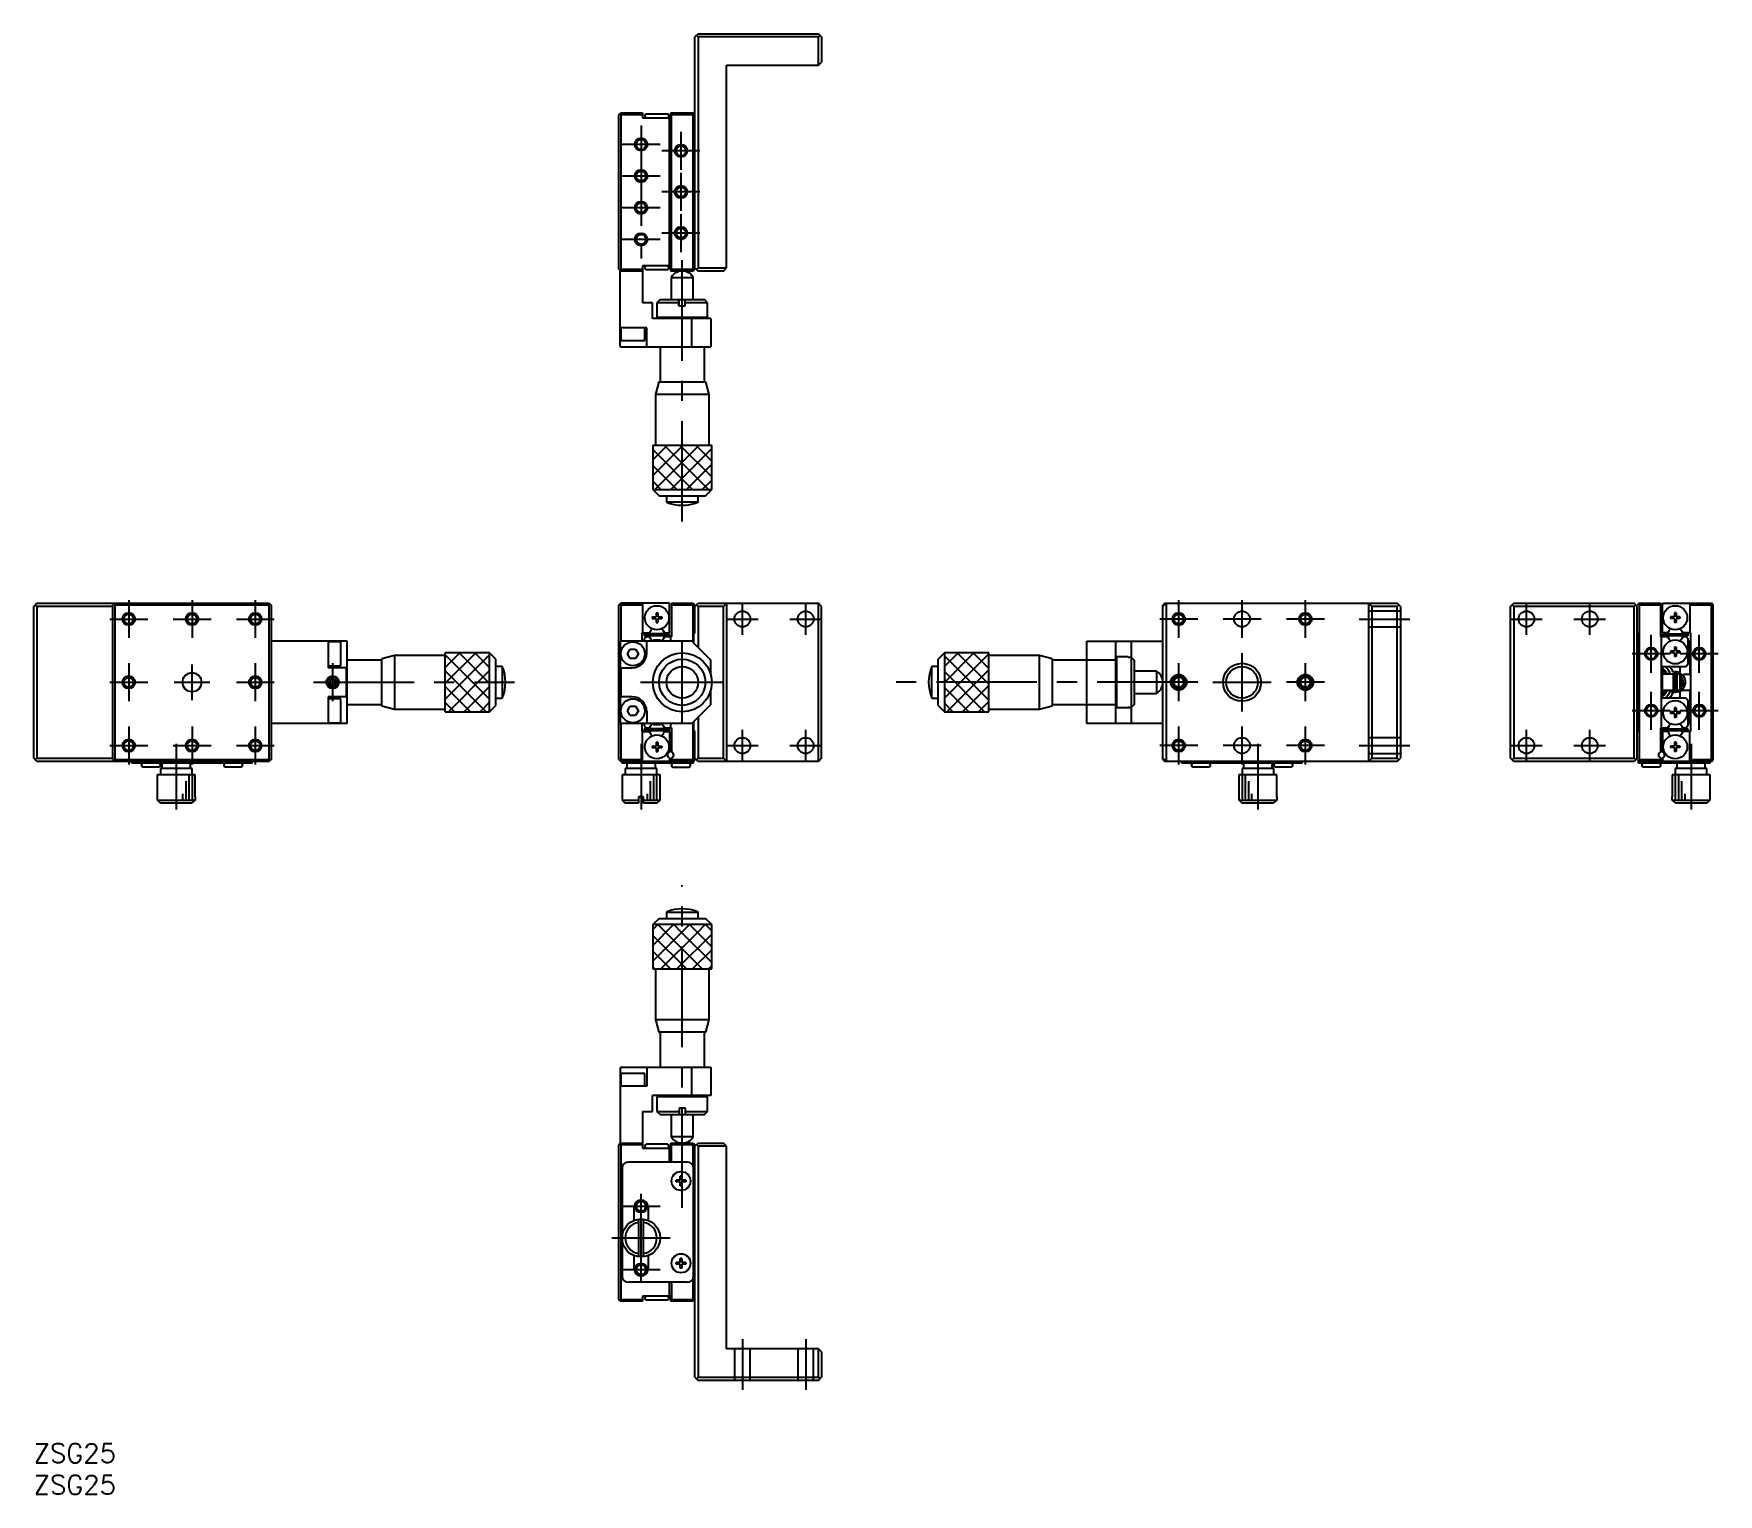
# Model space of a CAD drawing. Extents: x 0 to 266, y -8 to 223.
import ezdxf

# ---------------------------------------------------------------- set-up
doc = ezdxf.new("R2010")
doc.units = 0
doc.header["$LTSCALE"] = 0.5
doc.linetypes.add('CENTER', pattern=[50.8, 31.75, -6.35, 6.35, -6.35])
doc.linetypes.add('DASHED', pattern=[19.05, 12.7, -6.35])
for name, color, linetype in [('MSM_CENTER', 1, 'CENTER'), ('MSM_CONTINUOUS', 7, 'CONTINUOUS'), ('MSM_DASHED', 4, 'DASHED'), ('MSM_NARROW', 5, 'CONTINUOUS'), ('MSM_PART_NUMBER', 7, 'CONTINUOUS')]:
    doc.layers.add(name, color=color, linetype=linetype)
doc.styles.get("Standard").update_dxf_attribs({"font": 'txt.shx', "height": 3, "bigfont": 'bigfont.shx'})

# ---------------------------------------------------------------- blocks, each defined once
blk = doc.blocks.new('*U11')
at = {"layer": 'MSM_PART_NUMBER'}
blk.add_text('ZSG25', height=3, dxfattribs=at).set_placement((0, -3))
blk = doc.blocks.new('*U12')
at = {"layer": 'MSM_PART_NUMBER'}
blk.add_text('ZSG25', height=3, dxfattribs=at).set_placement((0, -8))

msp = doc.modelspace()

# ---------------------------------------------------------------- linework, layer by layer
at = {"layer": 'MSM_CENTER'}
for p, q in [((95.916778, 208.266882), (95.916778, 187.266882)), ((98.916778, 205.266882), (92.916778, 205.266882)), ((102.216778, 207.266882), (102.216778, 201.266882)), ((105.216778, 204.266882), (99.216778, 204.266882)), ((98.916778, 200.266882), (92.916778, 200.266882)), ((102.216778, 200.766882), (102.216778, 194.766882)), ((105.216778, 197.766882), (99.216778, 197.766882)), ((98.916778, 195.266882), (92.916778, 195.266882)), ((102.216778, 194.266882), (102.216778, 188.266882)), ((98.916778, 190.266882), (92.916778, 190.266882)), ((105.216778, 191.266882), (99.216778, 191.266882)), ((102.416778, 145.687381), (102.416778, 190.516882)), ((15, 133.291775), (15, 127.291775)), ((25, 133.291775), (25, 127.291775)), ((35, 133.291775), (35, 127.291775)), ((180.816888, 127.291775), (180.816888, 133.291775)), ((190.816888, 127.291775), (190.816888, 133.291775)), ((200.816888, 127.291775), (200.816888, 133.291775)), ((111.916778, 127.791775), (111.916778, 132.791775)), ((121.916778, 127.791775), (121.916778, 132.791775)), ((235.725331, 127.791775), (235.725331, 132.791775)), ((245.725331, 127.791775), (245.725331, 132.791775)), ((12, 130.291775), (18, 130.291775)), ((22, 130.291775), (28, 130.291775)), ((32, 130.291775), (38, 130.291775)), ((109.416778, 130.291775), (114.416778, 130.291775)), ((119.416778, 130.291775), (124.416778, 130.291775)), ((183.816888, 130.291775), (177.816888, 130.291775)), ((193.816888, 130.291775), (187.816888, 130.291775)), ((203.816888, 130.291775), (197.816888, 130.291775)), ((209.316888, 130.291775), (217.316888, 130.291775)), ((233.225331, 130.291775), (238.225331, 130.291775)), ((243.225331, 130.291775), (248.225331, 130.291775)), ((255.425331, 121.791775), (255.425331, 127.791775)), ((263.025331, 121.791775), (263.025331, 127.791775)), ((102.416778, 113.711775), (102.416778, 126.871775)), ((15, 123.291775), (15, 117.291775)), ((25, 117.491775), (25, 123.091775)), ((35, 123.291775), (35, 117.291775)), ((47.2, 123.291775), (47.2, 117.291775)), ((180.816888, 117.291775), (180.816888, 123.291775)), ((190.816888, 115.691775), (190.816888, 124.891775)), ((200.816888, 117.311775), (200.816888, 123.311775)), ((258.425331, 124.791775), (252.425331, 124.791775)), ((266.025331, 124.791775), (260.025331, 124.791775)), ((12, 120.291775), (18, 120.291775)), ((22.2, 120.291775), (27.8, 120.291775)), ((32, 120.291775), (38, 120.291775)), ((44.2, 120.291775), (75.900542, 120.291775)), ((95.836778, 120.291775), (108.996778, 120.291775)), ((183.816888, 120.291775), (133.416778, 120.291775)), ((186.216888, 120.291775), (195.416888, 120.291775)), ((203.816888, 120.311775), (197.816888, 120.311775)), ((255.425331, 112.791775), (255.425331, 118.791775)), ((263.025331, 112.791775), (263.025331, 118.791775)), ((258.425331, 115.791775), (252.425331, 115.791775)), ((266.025331, 115.791775), (260.025331, 115.791775)), ((15, 113.291775), (15, 107.291775)), ((25, 113.291775), (25, 107.291775)), ((35, 113.291775), (35, 107.291775)), ((111.916778, 107.791775), (111.916778, 112.791775)), ((121.916778, 107.791775), (121.916778, 112.791775)), ((180.816888, 107.291775), (180.816888, 113.291775)), ((190.816888, 107.291775), (190.816888, 113.291775)), ((200.816888, 107.291775), (200.816888, 113.291775)), ((235.725331, 107.791775), (235.725331, 112.791775)), ((245.725331, 107.791775), (245.725331, 112.791775)), ((12, 110.291775), (18, 110.291775)), ((22, 110.291775), (28, 110.291775)), ((22.5, 110.591124), (22.5, 100.191775)), ((32, 110.291775), (38, 110.291775)), ((95.916778, 110.591124), (95.916778, 100.191775)), ((109.416778, 110.291775), (114.416778, 110.291775)), ((119.416778, 110.291775), (124.416778, 110.291775)), ((183.816888, 110.291775), (177.816888, 110.291775)), ((193.816888, 110.291775), (187.816888, 110.291775)), ((193.316888, 110.591124), (193.316888, 100.191775)), ((203.816888, 110.291775), (197.816888, 110.291775)), ((209.316888, 110.291775), (217.316888, 110.291775)), ((233.225331, 110.291775), (238.225331, 110.291775)), ((243.225331, 110.291775), (248.225331, 110.291775)), ((261.725331, 110.591124), (261.725331, 100.191775)), ((102.416778, 37.25), (102.416778, 88.24509)), ((92.916778, 37.5), (98.916778, 37.5)), ((95.916778, 25.697615), (95.916778, 39.474798)), ((91.316778, 32.5), (100.516778, 32.5)), ((92.916778, 27.5), (98.916778, 27.5)), ((111.916778, 16.5), (111.916778, 8.5)), ((121.916778, 16.5), (121.916778, 8.5))]:
    msp.add_line(p, q, dxfattribs=at)
at = {"layer": 'MSM_CONTINUOUS'}
for p, q in [((104.916778, 222.766882), (104.416778, 222.266882)), ((104.416778, 185.566882), (104.416778, 222.266882)), ((104.666778, 222.516882), (104.916778, 222.266882)), ((104.916778, 222.766882), (123.916778, 222.766882)), ((104.916778, 222.266882), (104.916778, 185.766882)), ((123.916778, 222.266882), (104.916778, 222.266882)), ((124.416778, 222.266882), (123.916778, 222.766882)), ((123.916778, 222.266882), (124.166778, 222.516882)), ((123.916778, 217.766882), (123.916778, 222.266882)), ((124.416778, 222.266882), (124.416778, 218.266882)), ((123.916778, 217.766882), (124.416778, 218.266882)), ((109.416778, 217.766882), (123.916778, 217.766882)), ((109.416778, 185.766882), (109.416778, 217.766882)), ((92.416778, 209.966882), (92.716778, 210.266882)), ((92.716778, 210.266882), (96.116778, 210.266882)), ((96.116778, 210.266882), (96.116778, 209.466882)), ((100.616778, 209.466882), (100.616778, 210.266882)), ((100.616778, 210.266882), (104.116778, 210.266882)), ((100.716778, 185.266882), (100.716778, 210.266882)), ((104.116778, 210.266882), (104.416778, 209.966882)), ((92.416778, 185.566882), (92.416778, 209.966882)), ((92.716778, 209.966882), (92.566778, 210.116882)), ((92.716778, 209.966882), (92.716778, 185.566882)), ((96.116778, 209.966882), (92.716778, 209.966882)), ((96.116778, 209.466882), (100.616778, 209.466882)), ((96.516778, 209.816882), (96.516778, 209.716882)), ((100.066778, 210.066882), (96.766778, 210.066882)), ((100.316778, 209.716882), (100.316778, 209.816882)), ((100.416778, 186.066882), (100.416778, 209.466882)), ((104.116778, 209.966882), (100.716778, 209.966882)), ((104.266778, 210.116882), (104.116778, 209.966882)), ((104.116778, 185.566882), (104.116778, 209.966882)), ((92.716778, 185.266882), (92.416778, 185.566882)), ((92.566778, 185.416882), (92.716778, 185.566882)), ((96.116778, 185.266882), (92.616778, 185.266882)), ((92.616778, 173.366882), (92.616778, 185.266882)), ((92.716778, 185.566882), (96.116778, 185.566882)), ((100.616778, 186.066882), (96.116778, 186.066882)), ((96.116778, 186.066882), (96.116778, 180.266882)), ((96.516778, 185.816882), (96.516778, 185.716882)), ((100.066778, 185.466882), (96.766778, 185.466882)), ((100.316778, 185.716882), (100.316778, 185.816882)), ((100.616778, 185.266882), (100.616778, 186.066882)), ((104.116778, 185.266882), (100.616778, 185.266882)), ((100.666778, 184.266882), (104.166778, 184.266882)), ((100.666778, 184.266882), (100.666778, 180.766882)), ((100.716778, 185.566882), (104.116778, 185.566882)), ((104.116778, 185.566882), (104.266778, 185.416882)), ((104.416778, 185.566882), (104.116778, 185.266882)), ((104.166778, 180.766882), (104.166778, 184.266882)), ((104.416778, 185.766882), (104.916778, 185.266882)), ((104.916778, 185.766882), (104.666778, 185.516882)), ((104.916778, 185.766882), (109.416778, 185.766882)), ((108.916778, 185.266882), (104.916778, 185.266882)), ((108.916778, 185.266882), (109.416778, 185.766882)), ((97.716778, 180.266882), (96.116778, 180.266882)), ((97.716778, 177.766882), (97.716778, 180.266882)), ((98.916778, 180.766882), (98.416778, 180.266882)), ((101.880856, 180.266882), (98.416778, 180.266882)), ((98.416778, 180.266882), (98.416778, 177.966882)), ((98.916778, 180.766882), (105.916778, 180.766882)), ((101.885426, 180.766882), (101.880856, 180.266882)), ((101.880856, 180.266882), (101.880856, 179.766882)), ((101.880856, 179.766882), (102.880815, 179.766882)), ((102.880815, 180.266882), (102.885385, 180.766882)), ((106.416778, 180.266882), (102.880815, 180.266882)), ((102.880815, 179.766882), (102.880815, 180.266882)), ((106.416778, 180.266882), (105.916778, 180.766882)), ((106.416778, 177.966882), (106.416778, 180.266882)), ((96.816778, 176.266882), (92.616778, 176.266882)), ((92.716778, 176.266882), (92.716778, 174.266882)), ((96.516778, 174.266882), (96.516778, 176.266882)), ((96.816778, 173.266882), (96.816778, 176.266882)), ((106.916778, 177.766882), (97.716778, 177.766882)), ((98.416778, 177.966882), (98.616778, 177.766882)), ((98.416778, 177.966882), (106.416778, 177.966882)), ((103.916778, 173.266882), (103.916778, 177.766882)), ((106.216778, 177.766882), (106.416778, 177.966882)), ((106.916778, 177.766882), (106.916778, 173.266882)), ((92.616778, 173.366882), (92.716778, 173.266882)), ((92.716778, 174.266882), (96.516778, 174.266882)), ((92.716778, 173.266882), (106.916778, 173.266882)), ((98.916778, 173.266882), (98.916778, 167.766882)), ((105.916778, 167.766882), (105.916778, 173.266882)), ((98.716778, 167.766882), (98.166778, 165.766882)), ((98.716778, 167.766882), (106.116778, 167.766882)), ((106.666778, 165.766882), (106.116778, 167.766882)), ((106.666778, 165.766882), (98.166778, 165.766882)), ((98.166778, 165.766882), (98.166778, 157.766882)), ((106.666778, 157.766882), (106.666778, 165.766882)), ((97.766778, 157.766882), (107.066778, 157.766882)), ((97.766778, 157.766882), (97.766778, 150.766882)), ((107.066778, 150.766882), (107.066778, 157.766882)), ((97.766778, 150.766882), (98.766778, 149.766882)), ((97.766778, 150.766882), (107.066778, 150.766882)), ((98.766778, 149.766882), (106.066778, 149.766882)), ((99.916778, 149.766882), (99.916778, 148.766882)), ((104.916778, 148.766882), (104.916778, 149.766882)), ((106.066778, 149.766882), (107.066778, 150.766882)), ((104.916778, 148.766882), (99.916778, 148.766882)), ((0, 132.291775), (0.5, 132.791775)), ((0, 108.291775), (0, 132.291775)), ((0.25, 132.541775), (0.5, 132.291775)), ((0.5, 132.791775), (37.2, 132.791775)), ((0.5, 132.291775), (0.5, 108.291775)), ((12.5, 132.291775), (0.5, 132.291775)), ((12.8, 132.791775), (12.5, 132.491775)), ((12.5, 108.091775), (12.5, 132.491775)), ((12.65, 132.641775), (12.8, 132.491775)), ((37.2, 132.491775), (12.8, 132.491775)), ((12.8, 132.491775), (12.8, 108.091775)), ((37.2, 132.791775), (37.5, 132.491775)), ((37.2, 132.491775), (37.35, 132.641775)), ((37.2, 108.091775), (37.2, 132.491775)), ((37.5, 132.491775), (37.5, 108.091775)), ((92.416778, 132.491775), (92.716778, 132.791775)), ((92.416778, 108.091775), (92.416778, 132.491775)), ((92.716778, 132.491775), (92.566778, 132.641775)), ((100.416778, 132.791775), (92.716778, 132.791775)), ((92.716778, 132.491775), (92.716778, 126.791775)), ((96.116778, 132.491775), (92.716778, 132.491775)), ((96.116778, 132.791775), (96.116778, 128.091775)), ((97.666778, 130.616775), (98.291778, 130.616775)), ((97.666778, 130.616775), (97.666778, 130.366775)), ((97.666778, 130.366775), (98.291778, 130.366775)), ((98.291778, 131.241775), (98.541778, 131.241775)), ((98.291778, 131.241775), (98.291778, 130.616775)), ((98.291778, 130.366775), (98.291778, 129.741775)), ((98.541778, 131.241775), (98.541778, 130.616775)), ((98.541778, 130.616775), (99.166778, 130.616775)), ((98.541778, 130.366775), (98.541778, 129.741775)), ((98.541778, 130.366775), (99.166778, 130.366775)), ((99.166778, 130.616775), (99.166778, 130.366775)), ((100.416778, 128.091775), (100.416778, 132.791775)), ((100.716778, 132.791775), (104.116778, 132.791775)), ((100.716778, 132.791775), (100.716778, 127.491775)), ((104.116778, 132.491775), (100.716778, 132.491775)), ((104.116778, 132.791775), (104.416778, 132.491775)), ((104.266778, 132.641775), (104.116778, 132.491775)), ((104.116778, 126.591775), (104.116778, 132.491775)), ((104.416778, 132.291775), (104.916778, 132.791775)), ((104.416778, 128.091775), (104.416778, 132.491775)), ((104.666778, 132.541775), (104.916778, 132.291775)), ((104.916778, 132.791775), (123.916778, 132.791775)), ((108.916778, 132.291775), (104.916778, 132.291775)), ((104.916778, 132.291775), (104.916778, 125.791775)), ((108.916778, 132.291775), (109.416778, 132.791775)), ((108.916778, 108.291775), (108.916778, 132.291775)), ((109.416788, 132.791775), (109.416788, 107.791775)), ((123.916778, 107.791775), (123.916778, 132.791775)), ((124.416778, 132.291775), (123.916778, 132.791775)), ((124.416778, 108.291775), (124.416778, 132.291775)), ((178.316888, 132.291775), (178.816888, 132.791775)), ((178.616888, 132.791775), (178.316888, 132.491775)), ((178.316888, 108.091775), (178.316888, 132.491775)), ((178.566888, 132.541775), (178.466888, 132.641775)), ((178.616888, 132.791775), (215.316888, 132.791775)), ((178.816888, 132.791775), (178.816888, 107.791775)), ((210.816888, 132.791775), (211.316888, 132.291775)), ((210.816888, 107.791775), (210.816888, 132.791775)), ((215.316888, 132.291775), (211.316888, 132.291775)), ((211.316888, 132.291775), (211.316888, 108.291775)), ((215.816888, 132.291775), (215.316888, 132.791775)), ((215.316888, 132.291775), (215.566888, 132.541775)), ((215.316888, 108.291775), (215.316888, 132.291775)), ((215.816888, 132.291775), (215.816888, 108.291775)), ((233.225331, 132.291775), (233.725331, 132.791775)), ((233.225331, 108.291775), (233.225331, 132.291775)), ((233.475331, 132.541775), (233.725331, 132.291775)), ((233.725331, 132.791775), (252.725331, 132.791775)), ((252.725331, 132.291775), (233.725331, 132.291775)), ((233.725331, 132.291775), (233.725331, 108.291775)), ((253.225331, 132.291775), (252.725331, 132.791775)), ((252.725331, 132.291775), (252.975331, 132.541775)), ((252.725331, 108.291775), (252.725331, 132.291775)), ((253.525331, 132.791775), (253.225331, 132.491775)), ((253.225336, 108.291775), (253.225336, 132.291775)), ((253.525331, 132.491775), (253.375331, 132.641775)), ((253.525331, 132.791775), (256.925331, 132.791775)), ((256.925331, 132.491775), (253.525331, 132.491775)), ((253.525331, 132.491775), (253.525331, 108.091775)), ((256.925331, 127.491775), (256.925331, 132.791775)), ((257.225331, 128.091775), (257.225331, 132.791775)), ((257.225331, 132.791775), (264.925331, 132.791775)), ((258.475331, 130.616775), (258.475331, 130.366775)), ((259.100331, 130.616775), (258.475331, 130.616775)), ((259.100331, 130.366775), (258.475331, 130.366775)), ((259.350331, 131.241775), (259.100331, 131.241775)), ((259.100331, 131.241775), (259.100331, 130.616775)), ((259.100331, 130.366775), (259.100331, 129.741775)), ((259.350331, 131.241775), (259.350331, 130.616775)), ((259.975331, 130.616775), (259.350331, 130.616775)), ((259.350331, 130.366775), (259.350331, 129.741775)), ((259.975331, 130.366775), (259.350331, 130.366775)), ((259.975331, 130.616775), (259.975331, 130.366775)), ((261.525331, 132.791775), (261.525331, 128.091775)), ((264.925331, 132.491775), (261.525331, 132.491775)), ((265.225331, 132.491775), (264.925331, 132.791775)), ((265.075331, 132.641775), (264.925331, 132.491775)), ((264.925331, 108.091775), (264.925331, 132.491775)), ((265.225331, 108.091775), (265.225331, 132.491775)), ((96.016778, 128.091775), (97.215312, 128.091775)), ((96.016778, 128.091775), (96.016778, 126.791775)), ((96.416778, 127.941775), (96.416778, 127.641775)), ((100.416778, 127.941775), (96.416778, 127.941775)), ((97.215312, 128.091775), (97.385775, 128.387025)), ((98.291778, 129.741775), (98.541778, 129.741775)), ((99.447781, 128.387025), (99.618244, 128.091775)), ((99.618244, 128.091775), (100.416778, 128.091775)), ((100.416778, 127.641775), (100.416778, 127.941775)), ((104.416778, 128.091775), (104.216778, 127.891775)), ((104.216778, 127.891775), (104.216778, 126.491775)), ((253.225331, 128.091775), (253.425331, 127.891775)), ((253.425331, 127.891775), (253.425331, 112.691775)), ((258.023865, 128.091775), (257.225331, 128.091775)), ((257.225331, 127.941775), (257.225331, 127.641775)), ((257.225331, 127.941775), (261.225331, 127.941775)), ((258.194328, 128.387025), (258.023865, 128.091775)), ((259.350331, 129.741775), (259.100331, 129.741775)), ((260.426797, 128.091775), (260.256334, 128.387025)), ((261.625331, 128.091775), (260.426797, 128.091775)), ((261.225331, 127.941775), (261.225331, 127.641775)), ((261.625331, 128.091775), (261.625331, 112.491775)), ((49.5, 126.791775), (37.5, 126.791775)), ((46.5, 126.791775), (46.5, 122.591775)), ((48.5, 126.691775), (46.5, 126.691775)), ((48.5, 122.891853), (48.5, 126.691775)), ((49.5, 113.791775), (49.5, 126.791775)), ((103.916778, 126.791775), (92.616778, 126.791775)), ((92.616778, 126.791775), (92.616778, 113.791775)), ((93.750788, 124.799619), (94.190576, 125.545666)), ((94.190576, 125.545666), (95.056565, 125.537823)), ((95.056565, 125.537823), (95.482768, 124.783932)), ((100.416778, 127.641775), (96.416778, 127.641775)), ((96.716778, 127.491775), (96.416778, 127.191775)), ((96.416778, 127.191775), (96.416778, 126.791775)), ((97.215312, 127.491775), (96.716778, 127.491775)), ((96.816778, 124.891775), (96.816778, 126.791775)), ((97.215312, 127.491775), (97.385775, 127.196525)), ((99.618244, 127.491775), (99.447781, 127.196525)), ((100.716778, 127.491775), (99.618244, 127.491775)), ((100.616778, 126.791775), (100.616778, 127.491775)), ((103.916778, 126.791775), (106.916778, 123.791775)), ((166.316888, 126.791775), (178.316888, 126.791775)), ((166.316888, 113.791775), (166.316888, 126.791775)), ((170.816888, 126.791775), (170.816888, 113.791775)), ((173.316888, 126.791775), (173.316888, 116.327839)), ((253.425331, 126.491775), (253.225331, 126.291775)), ((258.023865, 127.491775), (256.925331, 127.491775)), ((257.025331, 127.491775), (257.025331, 113.091775)), ((261.225331, 127.641773), (257.225331, 127.641773)), ((258.023865, 127.491775), (258.194328, 127.196525)), ((258.475331, 125.216775), (258.475331, 124.966775)), ((259.100331, 125.216775), (258.475331, 125.216775)), ((259.350331, 125.841775), (259.100331, 125.841775)), ((259.100331, 125.841775), (259.100331, 125.216775)), ((259.350331, 125.841775), (259.350331, 125.216775)), ((259.975331, 125.216775), (259.350331, 125.216775)), ((259.975331, 125.216775), (259.975331, 124.966775)), ((260.426797, 127.491775), (260.256334, 127.196525)), ((260.925331, 127.491775), (260.426797, 127.491775)), ((260.925331, 127.491775), (261.225331, 127.191775)), ((261.225331, 127.191775), (261.225331, 123.091775)), ((261.225331, 126.791775), (261.625331, 126.791775)), ((261.525331, 126.791775), (261.525331, 121.541775)), ((46.5, 122.891775), (48.5, 122.891775)), ((49.5, 122.591775), (46.5, 122.591775)), ((49.4, 117.991775), (49.4, 122.591775)), ((55, 123.791775), (49.5, 123.791775)), ((57, 124.541775), (55, 123.991775)), ((55, 116.591775), (55, 123.991775)), ((65, 124.541775), (57, 124.541775)), ((57, 124.541775), (57, 116.041775)), ((65, 115.641775), (65, 124.941775)), ((72, 124.941775), (65, 124.941775)), ((73, 123.941775), (72, 124.941775)), ((72, 115.641775), (72, 124.941775)), ((73, 116.641775), (73, 123.941775)), ((74, 122.791775), (73, 122.791775)), ((74, 122.791775), (74, 117.791775)), ((92.616778, 122.591775), (94.516778, 122.591775)), ((92.716778, 122.591775), (92.716778, 117.991775)), ((94.176991, 124.045728), (93.750788, 124.799619)), ((95.042981, 124.037884), (94.176991, 124.045728)), ((95.482768, 124.783932), (95.042981, 124.037884)), ((106.916778, 121.463313), (106.916778, 123.791775)), ((142.816888, 122.791775), (141.816888, 122.791775)), ((141.816888, 117.791775), (141.816888, 122.791775)), ((143.816888, 124.941775), (142.816888, 123.941775)), ((142.816888, 116.641775), (142.816888, 123.941775)), ((150.816888, 124.941775), (143.816888, 124.941775)), ((143.816888, 124.941775), (143.816888, 115.641775)), ((150.816888, 115.641775), (150.816888, 124.941775)), ((158.816888, 124.541775), (150.816888, 124.541775)), ((160.816888, 123.991775), (158.816888, 124.541775)), ((158.816888, 116.041775), (158.816888, 124.541775)), ((160.816888, 123.991775), (160.816888, 116.591775)), ((170.816888, 123.791775), (160.816888, 123.791775)), ((171.016888, 124.291775), (170.816888, 124.091775)), ((171.016888, 124.291775), (171.016888, 116.291775)), ((172.816888, 124.291775), (171.016888, 124.291775)), ((172.816888, 124.291775), (172.816888, 124.264768)), ((172.816888, 124.264768), (173.316888, 124.264768)), ((173.316888, 124.264768), (173.816888, 123.760263)), ((173.816888, 116.823287), (173.816888, 123.760263)), ((257.225331, 122.791775), (260.925331, 122.791775)), ((257.225331, 117.791775), (257.225331, 122.791775)), ((259.100331, 124.966775), (258.475331, 124.966775)), ((259.100331, 124.966775), (259.100331, 124.341775)), ((259.350331, 124.341775), (259.100331, 124.341775)), ((259.350331, 124.966775), (259.350331, 124.341775)), ((259.975331, 124.966775), (259.350331, 124.966775)), ((259.925331, 122.791775), (259.925331, 121.871509)), ((261.225331, 123.091775), (260.925331, 122.791775)), ((46.940192, 120.741775), (46.680384, 120.291775)), ((46.680384, 120.291775), (46.940192, 119.841775)), ((46.940192, 120.741775), (47.459807, 120.741775)), ((47.459807, 119.841775), (46.940192, 119.841775)), ((47.459806, 120.741775), (47.719614, 120.291775)), ((47.719615, 120.291775), (47.459807, 119.841775)), ((177.316888, 122.041775), (173.816888, 122.041775)), ((177.316888, 122.041775), (177.316888, 118.541775)), ((258.925331, 121.561775), (257.225331, 121.561775)), ((258.925331, 119.061775), (258.925331, 121.561775)), ((259.002488, 121.484618), (258.925331, 121.561775)), ((258.932038, 121.555288), (259.004709, 121.57082)), ((259.002659, 121.491775), (258.995331, 121.491775)), ((259.042635, 121.857249), (259.012861, 121.750145)), ((259.119843, 121.925399), (259.042635, 121.857249)), ((259.222034, 121.938567), (259.119843, 121.925399)), ((259.312852, 121.893211), (259.222034, 121.938567)), ((259.364158, 121.803951), (259.312852, 121.893211)), ((259.525331, 121.561775), (259.350514, 121.386958)), ((259.359217, 121.497834), (259.352682, 121.488167)), ((259.364909, 121.507884), (259.359217, 121.497834)), ((259.362611, 118.951265), (259.362611, 121.73092)), ((259.375073, 121.700682), (259.364158, 121.803951)), ((259.369727, 121.518262), (259.364909, 121.507884)), ((259.373644, 121.528911), (259.369727, 121.518262)), ((259.376638, 121.539774), (259.373644, 121.528911)), ((259.376918, 121.704636), (259.374889, 121.703447)), ((259.37995, 121.573042), (259.375073, 121.700682)), ((259.378694, 121.55079), (259.376638, 121.539774)), ((259.406267, 121.720801), (259.376918, 121.704636)), ((259.3798, 121.5619), (259.378694, 121.55079)), ((259.37995, 121.573042), (259.3798, 121.5619)), ((259.43638, 121.735484), (259.406267, 121.720801)), ((259.467182, 121.748648), (259.43638, 121.735484)), ((259.498597, 121.760262), (259.467182, 121.748648)), ((259.530548, 121.770297), (259.498597, 121.760262)), ((259.525331, 119.061775), (259.525331, 121.561775)), ((259.725331, 121.561775), (259.525331, 121.561775)), ((259.562955, 121.778728), (259.530548, 121.770297)), ((259.59574, 121.785535), (259.562955, 121.778728)), ((259.628821, 121.7907), (259.59574, 121.785535)), ((259.662116, 121.794212), (259.628821, 121.7907)), ((259.695544, 121.796062), (259.662116, 121.794212)), ((259.729021, 121.796245), (259.695544, 121.796062)), ((259.725331, 121.511775), (259.725331, 121.561775)), ((260.025331, 121.511775), (259.725331, 121.511775)), ((259.762467, 121.79476), (259.729021, 121.796245)), ((259.795797, 121.791611), (259.762467, 121.79476)), ((259.82893, 121.786807), (259.795797, 121.791611)), ((259.861785, 121.780358), (259.82893, 121.786807)), ((259.89428, 121.77228), (259.861785, 121.780358)), ((259.926334, 121.762593), (259.89428, 121.77228)), ((259.95787, 121.751322), (259.926334, 121.762593)), ((259.988808, 121.738493), (259.95787, 121.751322)), ((259.975385, 121.511775), (259.990666, 121.535549)), ((259.998101, 121.527939), (259.986661, 121.510086)), ((260.019073, 121.724138), (259.988808, 121.738493)), ((259.990666, 121.535549), (259.997237, 121.545952)), ((259.997237, 121.545952), (260.003735, 121.556346)), ((260.083858, 121.686215), (259.998101, 121.527939)), ((260.003735, 121.556346), (260.010125, 121.56668)), ((260.010125, 121.56668), (260.016377, 121.576902)), ((260.016377, 121.576902), (260.022459, 121.586962)), ((260.048588, 121.708292), (260.019073, 121.724138)), ((260.022459, 121.586962), (260.028342, 121.59681)), ((260.225331, 121.301725), (260.025331, 121.511775)), ((260.025331, 119.111775), (260.025331, 121.511775)), ((260.028342, 121.59681), (260.033997, 121.606398)), ((260.033997, 121.606398), (260.039395, 121.615677)), ((260.039395, 121.615677), (260.044509, 121.624602)), ((260.044509, 121.624602), (260.049316, 121.63313)), ((260.075793, 121.691942), (260.048588, 121.708292)), ((260.049316, 121.63313), (260.053789, 121.641217)), ((260.053789, 121.641217), (260.057909, 121.648823)), ((260.057909, 121.648823), (260.061653, 121.655912)), ((260.061653, 121.655912), (260.065005, 121.662448)), ((260.065005, 121.662448), (260.067946, 121.668398)), ((260.067946, 121.668398), (260.070463, 121.673734)), ((260.070463, 121.673734), (260.071906, 121.676954)), ((260.071906, 121.676954), (260.07315, 121.679878)), ((260.07315, 121.679878), (260.074191, 121.6825)), ((260.074191, 121.6825), (260.075028, 121.684815)), ((260.075028, 121.684815), (260.075658, 121.686817)), ((260.075658, 121.686817), (260.07608, 121.688501)), ((260.076297, 121.690904), (260.075793, 121.691942)), ((260.07608, 121.688501), (260.076294, 121.689865)), ((260.076294, 121.689865), (260.076297, 121.690904)), ((260.225331, 119.321826), (260.225331, 121.301725)), ((260.306971, 119.719803), (260.248852, 119.627456)), ((260.372871, 119.853722), (260.306971, 119.719803)), ((260.421873, 119.992507), (260.372871, 119.853722)), ((261.625331, 121.541775), (260.505541, 121.541775)), ((46.5, 117.991775), (46.5, 113.791775)), ((49.5, 117.991775), (46.5, 117.991775)), ((48.5, 117.691775), (46.5, 117.691775)), ((48.5, 113.891853), (48.5, 117.691775)), ((73, 117.791775), (74, 117.791775)), ((94.516778, 117.991775), (92.616778, 117.991775)), ((106.916778, 116.791775), (106.916778, 119.120238)), ((141.816888, 117.791775), (142.816888, 117.791775)), ((173.816888, 118.541775), (177.316888, 118.541775)), ((257.225331, 119.061775), (258.925331, 119.061775)), ((260.925331, 117.791775), (257.225331, 117.791775)), ((258.925331, 119.061775), (259.00393, 119.140374)), ((259.004734, 119.110117), (258.978826, 119.11507)), ((259.024722, 118.863705), (259.085813, 118.777148)), ((259.085813, 118.777148), (259.183894, 118.741297)), ((259.183894, 118.741297), (259.28255, 118.766037)), ((259.28255, 118.766037), (259.35199, 118.84331)), ((259.351734, 119.235373), (259.525331, 119.061775)), ((259.35199, 118.84331), (259.373034, 118.947238)), ((259.373034, 118.947238), (259.378464, 119.062599)), ((259.378464, 119.062599), (259.381812, 119.178721)), ((259.471383, 119.11557), (259.379752, 119.100503)), ((259.381812, 119.178721), (259.382416, 119.204348)), ((259.422007, 119.16481), (259.462676, 119.113827)), ((259.525331, 119.061775), (259.725331, 119.061775)), ((259.725331, 119.111775), (260.025331, 119.111775)), ((259.725331, 119.061775), (259.725331, 119.111775)), ((259.925331, 118.81316), (259.925331, 117.791775)), ((260.025331, 119.111775), (260.225331, 119.321826)), ((260.209942, 118.931792), (260.325408, 118.990387)), ((260.248852, 119.627456), (260.225502, 119.59493)), ((260.325415, 118.999715), (260.331383, 118.99573)), ((260.386577, 119.041775), (261.625331, 119.041775)), ((260.925331, 117.791775), (261.225331, 117.491775)), ((261.225331, 117.491775), (261.225331, 113.391775)), ((261.525331, 119.041775), (261.525331, 113.791775)), ((49.5, 116.791775), (55, 116.791775)), ((55, 116.591775), (57, 116.041775)), ((57, 116.041775), (65, 116.041775)), ((65, 115.641775), (72, 115.641775)), ((72, 115.641775), (73, 116.641775)), ((93.750788, 115.799619), (94.190576, 116.545666)), ((94.176991, 115.045728), (93.750788, 115.799619)), ((95.042981, 115.037884), (94.176991, 115.045728)), ((94.190576, 116.545666), (95.056565, 116.537823)), ((95.482768, 115.783932), (95.042981, 115.037884)), ((95.056565, 116.537823), (95.482768, 115.783932)), ((96.816778, 115.691775), (96.816778, 113.791775)), ((106.916778, 116.791775), (103.916778, 113.791775)), ((104.916778, 114.791775), (104.916778, 108.291775)), ((142.816888, 116.641775), (143.816888, 115.641775)), ((143.816888, 115.641775), (150.816888, 115.641775)), ((150.816888, 116.041775), (158.816888, 116.041775)), ((158.816888, 116.041775), (160.816888, 116.591775)), ((160.816888, 116.791775), (170.816888, 116.791775)), ((170.816888, 116.491775), (171.016888, 116.291775)), ((171.016888, 116.291775), (172.816888, 116.291775)), ((173.316888, 116.327839), (172.816888, 116.327839)), ((172.816888, 116.327839), (172.816888, 116.291775)), ((172.816888, 116.318783), (173.316888, 116.318783)), ((173.816888, 116.832344), (173.316888, 116.327839)), ((173.316888, 116.318783), (173.816888, 116.823287)), ((173.316888, 116.318783), (173.316888, 113.791775)), ((258.475331, 115.616775), (258.475331, 115.366775)), ((259.100331, 115.616775), (258.475331, 115.616775)), ((259.100331, 115.366775), (258.475331, 115.366775)), ((259.350331, 116.241775), (259.100331, 116.241775)), ((259.100331, 116.241775), (259.100331, 115.616775)), ((259.100331, 115.366775), (259.100331, 114.741775)), ((259.350331, 114.741775), (259.100331, 114.741775)), ((259.350331, 116.241775), (259.350331, 115.616775)), ((259.975331, 115.616775), (259.350331, 115.616775)), ((259.350331, 115.366775), (259.350331, 114.741775)), ((259.975331, 115.366775), (259.350331, 115.366775)), ((259.975331, 115.616775), (259.975331, 115.366775)), ((49.5, 113.791775), (37.5, 113.791775)), ((46.5, 113.891775), (48.5, 113.891775)), ((103.916778, 113.791775), (92.616778, 113.791775)), ((92.716778, 113.791775), (92.716778, 108.091775)), ((96.016778, 113.791775), (96.016778, 112.491775)), ((96.016778, 112.491775), (97.215312, 112.491775)), ((96.116778, 107.791775), (96.116778, 112.491775)), ((96.416778, 113.791775), (96.416778, 113.391775)), ((96.416778, 113.391775), (96.716778, 113.091775)), ((96.416778, 112.941775), (96.416778, 112.641775)), ((100.416778, 112.941775), (96.416778, 112.941775)), ((100.416778, 112.641775), (96.416778, 112.641775)), ((96.716778, 113.091775), (97.215312, 113.091775)), ((97.385775, 113.387025), (97.215312, 113.091775)), ((97.215312, 112.491775), (97.385775, 112.196525)), ((99.447781, 113.387025), (99.618244, 113.091775)), ((99.447781, 112.196525), (99.618244, 112.491775)), ((99.618244, 113.091775), (100.716778, 113.091775)), ((99.618244, 112.491775), (100.416778, 112.491775)), ((100.416778, 112.641775), (100.416778, 112.941775)), ((100.416778, 112.491775), (100.416778, 109.268745)), ((100.616778, 113.091775), (100.616778, 113.791775)), ((100.716778, 113.091775), (100.716778, 109.268745)), ((104.116778, 108.091775), (104.116778, 113.991775)), ((104.216778, 114.091775), (104.216778, 112.691775)), ((104.216778, 112.691775), (104.416778, 112.491775)), ((104.416778, 108.091775), (104.416778, 112.491775)), ((178.316888, 113.791775), (166.316888, 113.791775)), ((253.225331, 114.291775), (253.425331, 114.091775)), ((253.425331, 112.691775), (253.225331, 112.491775)), ((256.925331, 109.268745), (256.925331, 113.091775)), ((256.925331, 113.091775), (258.023865, 113.091775)), ((257.225331, 112.941775), (257.225331, 112.641775)), ((257.225331, 112.941775), (261.225331, 112.941775)), ((261.225331, 112.641773), (257.225331, 112.641773)), ((258.023865, 112.491775), (257.225331, 112.491775)), ((257.225331, 112.491775), (257.225331, 109.268745)), ((258.194328, 113.387025), (258.023865, 113.091775)), ((258.194328, 112.196525), (258.023865, 112.491775)), ((260.256334, 113.387025), (260.426797, 113.091775)), ((260.426797, 112.491775), (260.256334, 112.196525)), ((260.426797, 113.091775), (260.925331, 113.091775)), ((261.625331, 112.491775), (260.426797, 112.491775)), ((261.225331, 113.391775), (260.925331, 113.091775)), ((261.625331, 113.791775), (261.225331, 113.791775)), ((261.225331, 112.941775), (261.225331, 112.641775)), ((261.525331, 107.791775), (261.525331, 112.491775)), ((97.666778, 110.216775), (98.291778, 110.216775)), ((97.666778, 110.216775), (97.666778, 109.966775)), ((97.666778, 109.966775), (98.291778, 109.966775)), ((98.291778, 110.841775), (98.541778, 110.841775)), ((98.291778, 110.841775), (98.291778, 110.216775)), ((98.291778, 109.966775), (98.291778, 109.341775)), ((98.291778, 109.341775), (98.541778, 109.341775)), ((98.541778, 110.841775), (98.541778, 110.216775)), ((98.541778, 110.216775), (99.166778, 110.216775)), ((98.541778, 109.966775), (98.541778, 109.341775)), ((98.541778, 109.966775), (99.166778, 109.966775)), ((99.166778, 110.216775), (99.166778, 109.966775)), ((258.475331, 110.216775), (258.475331, 109.966775)), ((259.100331, 110.216775), (258.475331, 110.216775)), ((259.100331, 109.966775), (258.475331, 109.966775)), ((259.350331, 110.841775), (259.100331, 110.841775)), ((259.100331, 110.841775), (259.100331, 110.216775)), ((259.100331, 109.966775), (259.100331, 109.341775)), ((259.350331, 109.341775), (259.100331, 109.341775)), ((259.350331, 110.841775), (259.350331, 110.216775)), ((259.975331, 110.216775), (259.350331, 110.216775)), ((259.350331, 109.966775), (259.350331, 109.341775)), ((259.975331, 109.966775), (259.350331, 109.966775)), ((259.975331, 110.216775), (259.975331, 109.966775)), ((0.5, 107.791775), (0, 108.291775)), ((0.5, 108.291775), (0.25, 108.041775)), ((0.5, 108.291775), (12.5, 108.291775)), ((37.2, 107.791775), (0.5, 107.791775)), ((12.5, 108.091775), (12.8, 107.791775)), ((12.65, 107.941775), (12.8, 108.091775)), ((12.8, 108.091775), (37.2, 108.091775)), ((15.5, 107.491775), (15.5, 107.791775)), ((34.5, 107.491775), (15.5, 107.491775)), ((17, 107.241775), (17, 107.141775)), ((19.75, 106.891775), (17.25, 106.891775)), ((20, 107.141775), (20, 107.241775)), ((20, 106.691775), (20, 105.691775)), ((25, 106.691775), (20, 106.691775)), ((20.25, 107.491775), (20.25, 106.691775)), ((24.75, 106.691775), (24.75, 107.491775)), ((25, 105.691775), (25, 106.691775)), ((30, 107.241775), (30, 107.141775)), ((32.75, 106.891775), (30.25, 106.891775)), ((33, 107.141775), (33, 107.241775)), ((34.5, 107.491775), (34.5, 107.791775)), ((37.2, 108.091775), (37.35, 107.941775)), ((37.5, 108.091775), (37.2, 107.791775)), ((92.416778, 108.091775), (92.716778, 107.791775)), ((92.566778, 107.941775), (92.716778, 108.091775)), ((92.716778, 108.091775), (96.116778, 108.091775)), ((104.216778, 107.791775), (92.716778, 107.791775)), ((92.916778, 107.491775), (92.916778, 107.791775)), ((104.216778, 107.491775), (92.916778, 107.491775)), ((93.416778, 106.691775), (93.416778, 105.691775)), ((98.416778, 106.691775), (93.416778, 106.691775)), ((93.666778, 107.491775), (93.666778, 106.691775)), ((98.166778, 106.691775), (98.166778, 107.491775)), ((98.416778, 105.691775), (98.416778, 106.691775)), ((100.416778, 108.314806), (100.416778, 107.791775)), ((100.716778, 108.314806), (100.716778, 107.791775)), ((100.716778, 108.091775), (104.116778, 108.091775)), ((100.716778, 107.241775), (100.716778, 107.141775)), ((100.966778, 106.891775), (103.466778, 106.891775)), ((103.716778, 107.141775), (103.716778, 107.241775)), ((104.116778, 108.091775), (104.266778, 107.941775)), ((104.116778, 107.791775), (104.416778, 108.091775)), ((104.216778, 107.491775), (104.216778, 107.791775)), ((104.916778, 107.791775), (104.416778, 108.291775)), ((104.916778, 108.291775), (104.666778, 108.041775)), ((104.916778, 108.291775), (108.916778, 108.291775)), ((123.916778, 107.791775), (104.916778, 107.791775)), ((109.416778, 107.791775), (108.916778, 108.291775)), ((124.416778, 108.291775), (123.916778, 107.791775)), ((178.816888, 107.791775), (178.316888, 108.291775)), ((178.316888, 108.091775), (178.616888, 107.791775)), ((178.466888, 107.941775), (178.566888, 108.041775)), ((215.316888, 107.791775), (178.616888, 107.791775)), ((181.316888, 107.491775), (181.316888, 107.791775)), ((200.316888, 107.491775), (181.316888, 107.491775)), ((182.816888, 107.241775), (182.816888, 107.141775)), ((185.566888, 106.891775), (183.066888, 106.891775)), ((185.816888, 107.141775), (185.816888, 107.241775)), ((190.816888, 106.691775), (190.816888, 105.691775)), ((195.816888, 106.691775), (190.816888, 106.691775)), ((191.066888, 107.491775), (191.066888, 106.691775)), ((195.566888, 106.691775), (195.566888, 107.491775)), ((195.816888, 107.241775), (195.816888, 107.141775)), ((195.816888, 105.691775), (195.816888, 106.691775)), ((198.566888, 106.891775), (196.066888, 106.891775)), ((198.816888, 107.141775), (198.816888, 107.241775)), ((200.316888, 107.491775), (200.316888, 107.791775)), ((211.316888, 108.291775), (210.816888, 107.791775)), ((211.316888, 108.291775), (215.316888, 108.291775)), ((215.566888, 108.041775), (215.316888, 108.291775)), ((215.316888, 107.791775), (215.816888, 108.291775)), ((233.725331, 107.791775), (233.225331, 108.291775)), ((233.725331, 108.291775), (233.475331, 108.041775)), ((233.725331, 108.291775), (252.725331, 108.291775)), ((252.725331, 107.791775), (233.725331, 107.791775)), ((252.975331, 108.041775), (252.725331, 108.291775)), ((253.225331, 108.291775), (252.725331, 107.791775)), ((253.225331, 108.091775), (253.525331, 107.791775)), ((253.375331, 107.941775), (253.525331, 108.091775)), ((253.425331, 107.491775), (253.425331, 107.791775)), ((264.925331, 107.791775), (253.425331, 107.791775)), ((264.725331, 107.491775), (253.425331, 107.491775)), ((253.525331, 108.091775), (256.925331, 108.091775)), ((253.925331, 107.241775), (253.925331, 107.141775)), ((256.675331, 106.891775), (254.175331, 106.891775)), ((256.925331, 108.314806), (256.925331, 107.791775)), ((256.925331, 107.141775), (256.925331, 107.241775)), ((257.225331, 108.314806), (257.225331, 107.791775)), ((259.225331, 106.691775), (259.225331, 105.691775)), ((264.225331, 106.691775), (259.225331, 106.691775)), ((259.475331, 107.491775), (259.475331, 106.691775)), ((261.525331, 108.091775), (264.925331, 108.091775)), ((263.975331, 106.691775), (263.975331, 107.491775)), ((264.225331, 105.691775), (264.225331, 106.691775)), ((264.725331, 107.491775), (264.725331, 107.791775)), ((264.925331, 108.091775), (265.075331, 107.941775)), ((264.925331, 107.791775), (265.225331, 108.091775)), ((19.5, 105.691775), (19.5, 102.191775)), ((25.5, 105.691775), (19.5, 105.691775)), ((25.5, 102.191775), (25.5, 105.691775)), ((92.916778, 105.691775), (92.916778, 101.691775)), ((98.916778, 105.691775), (92.916778, 105.691775)), ((98.916778, 101.691775), (98.916778, 105.691775)), ((190.316888, 105.691775), (190.316888, 102.191775)), ((196.316888, 105.691775), (190.316888, 105.691775)), ((196.316888, 102.191775), (196.316888, 105.691775)), ((258.725331, 105.691775), (258.725331, 102.191775)), ((264.725331, 105.691775), (258.725331, 105.691775)), ((264.725331, 102.191775), (264.725331, 105.691775)), ((19.526786, 102.191775), (19.5, 102.191775)), ((19.526786, 101.691775), (19.526786, 102.191775)), ((19.526786, 101.691775), (25.473213, 101.691775)), ((20.032207, 101.191775), (19.526786, 101.691775)), ((24.967792, 101.191775), (20.032207, 101.191775)), ((25.473213, 101.691775), (24.967792, 101.191775)), ((25.473213, 102.191775), (25.473213, 101.691775)), ((25.5, 102.191775), (25.473213, 102.191775)), ((92.916778, 101.691775), (93.416778, 101.191775)), ((92.916778, 101.691775), (95.516778, 101.691775)), ((95.516778, 101.191775), (93.416778, 101.191775)), ((95.516778, 102.191775), (95.516778, 101.191775)), ((96.316778, 102.191775), (95.516778, 102.191775)), ((96.316778, 101.191775), (96.316778, 102.191775)), ((96.316778, 101.691775), (98.916778, 101.691775)), ((98.416778, 101.191775), (96.316778, 101.191775)), ((98.416778, 101.191775), (98.916778, 101.691775)), ((190.343674, 102.191775), (190.316888, 102.191775)), ((190.343674, 101.691775), (190.343674, 102.191775)), ((190.343674, 101.691775), (196.290101, 101.691775)), ((190.849095, 101.191775), (190.343674, 101.691775)), ((195.78468, 101.191775), (190.849095, 101.191775)), ((196.290101, 101.691775), (195.78468, 101.191775)), ((196.290101, 102.191775), (196.290101, 101.691775)), ((196.316888, 102.191775), (196.290101, 102.191775)), ((258.752117, 102.191775), (258.725331, 102.191775)), ((258.752117, 101.691775), (258.752117, 102.191775)), ((258.752117, 101.691775), (264.698544, 101.691775)), ((259.257538, 101.191775), (258.752117, 101.691775)), ((264.193123, 101.191775), (259.257538, 101.191775)), ((264.698544, 101.691775), (264.193123, 101.191775)), ((264.698544, 102.191775), (264.698544, 101.691775)), ((264.725331, 102.191775), (264.698544, 102.191775)), ((98.766778, 83), (97.766778, 82)), ((98.766778, 83), (106.066778, 83)), ((99.916778, 84), (99.916778, 83)), ((99.916778, 84), (104.916778, 84)), ((104.916778, 83), (104.916778, 84)), ((107.066778, 82), (106.066778, 83)), ((107.066778, 82), (97.766778, 82)), ((97.766778, 82), (97.766778, 75)), ((107.066778, 75), (107.066778, 82)), ((97.766778, 75), (107.066778, 75)), ((98.166778, 75), (98.166778, 67)), ((106.666778, 67), (106.666778, 75)), ((98.166778, 67), (98.716778, 65)), ((98.166778, 67), (106.666778, 67)), ((106.116778, 65), (106.666778, 67)), ((106.116778, 65), (98.716778, 65)), ((98.916778, 65), (98.916778, 59.5)), ((105.916778, 59.5), (105.916778, 65)), ((92.716778, 59.5), (92.616778, 59.4)), ((92.616778, 59.4), (92.616778, 47.5)), ((92.716778, 59.5), (106.916778, 59.5)), ((96.816778, 59.5), (96.816778, 56.5)), ((103.916778, 55), (103.916778, 59.5)), ((106.916778, 59.5), (106.916778, 55)), ((96.816778, 56.5), (92.616778, 56.5)), ((92.716778, 58.5), (92.716778, 56.5)), ((96.516778, 58.5), (92.716778, 58.5)), ((96.516778, 56.5), (96.516778, 58.5)), ((97.716778, 52.5), (97.716778, 55)), ((106.916778, 55), (97.716778, 55)), ((98.616778, 55), (98.416778, 54.8)), ((106.416778, 54.8), (98.416778, 54.8)), ((98.416778, 54.8), (98.416778, 52.5)), ((106.416778, 54.8), (106.216778, 55)), ((106.416778, 52.5), (106.416778, 54.8)), ((96.116778, 52.5), (97.716778, 52.5)), ((96.116778, 52.5), (96.116778, 46.7)), ((98.416778, 52.5), (101.952741, 52.5)), ((98.416778, 52.5), (98.916778, 52)), ((98.916778, 52), (105.916778, 52)), ((100.666778, 52), (100.666778, 48.5)), ((101.952741, 52.5), (101.948171, 52)), ((102.9527, 53), (101.952741, 53)), ((101.952741, 53), (101.952741, 52.5)), ((102.94813, 52), (102.9527, 52.5)), ((102.9527, 52.5), (102.9527, 53)), ((102.9527, 52.5), (106.416778, 52.5)), ((104.166778, 48.5), (104.166778, 52)), ((105.916778, 52), (106.416778, 52.5)), ((104.166778, 48.5), (100.666778, 48.5)), ((92.416778, 47.2), (92.716778, 47.5)), ((92.416778, 22.8), (92.416778, 47.2)), ((92.716778, 47.2), (92.566778, 47.35)), ((92.616778, 47.5), (96.116778, 47.5)), ((92.716778, 47.2), (92.716778, 22.8)), ((96.116778, 47.2), (92.716778, 47.2)), ((96.116778, 46.7), (100.616778, 46.7)), ((96.516778, 47.05), (96.516778, 46.95)), ((100.066778, 47.3), (96.766778, 47.3)), ((100.316778, 46.95), (100.316778, 47.05)), ((100.416778, 44.5), (100.416778, 46.7)), ((100.616778, 46.7), (100.616778, 47.5)), ((100.616778, 47.5), (104.116778, 47.5)), ((100.716778, 44.5), (100.716778, 47.5)), ((104.116778, 47.2), (100.716778, 47.2)), ((104.116778, 47.5), (104.416778, 47.2)), ((104.266778, 47.35), (104.116778, 47.2)), ((104.116778, 43.93589), (104.116778, 47.2)), ((104.916778, 47.5), (104.416778, 47)), ((104.416778, 10.5), (104.416778, 47.2)), ((104.666778, 47.25), (104.916778, 47)), ((104.916778, 47.5), (108.916778, 47.5)), ((104.916778, 47), (104.916778, 10.5)), ((109.416778, 47), (104.916778, 47)), ((109.416778, 47), (108.916778, 47.5)), ((109.416778, 15), (109.416778, 47)), ((92.916778, 43.5), (92.916778, 26.5)), ((103.216778, 44.5), (93.916778, 44.5)), ((104.216778, 26.5), (104.216778, 43.5)), ((101.466778, 41.375), (101.466778, 41.625)), ((102.091778, 41.625), (101.466778, 41.625)), ((102.091778, 41.375), (101.466778, 41.375)), ((102.091778, 41.625), (102.091778, 42.25)), ((102.341778, 42.25), (102.091778, 42.25)), ((102.091778, 40.75), (102.091778, 41.375)), ((102.341778, 40.75), (102.091778, 40.75)), ((102.341778, 42.25), (102.341778, 41.625)), ((102.966778, 41.625), (102.341778, 41.625)), ((102.341778, 41.375), (102.341778, 40.75)), ((102.966778, 41.375), (102.341778, 41.375)), ((102.966778, 41.625), (102.966778, 41.375)), ((94.816778, 35.291057), (94.816778, 37.4)), ((97.016778, 37.4), (97.016778, 35.291057)), ((95.516778, 35.473214), (95.516778, 29.526786)), ((96.316778, 29.526786), (96.316778, 35.473214)), ((94.816778, 27.6), (94.816778, 29.708943)), ((97.016778, 29.708943), (97.016778, 27.6)), ((101.466778, 28.375), (101.466778, 28.625)), ((102.091778, 28.625), (101.466778, 28.625)), ((102.091778, 28.375), (101.466778, 28.375)), ((102.091778, 28.625), (102.091778, 29.25)), ((102.341778, 29.25), (102.091778, 29.25)), ((102.091778, 27.75), (102.091778, 28.375)), ((102.341778, 27.75), (102.091778, 27.75)), ((102.341778, 29.25), (102.341778, 28.625)), ((102.966778, 28.625), (102.341778, 28.625)), ((102.341778, 28.375), (102.341778, 27.75)), ((102.966778, 28.375), (102.341778, 28.375)), ((102.966778, 28.625), (102.966778, 28.375)), ((103.216778, 25.5), (93.916778, 25.5)), ((100.416778, 23.3), (100.416778, 25.5)), ((100.716778, 25.5), (100.716778, 22.5)), ((104.116778, 22.8), (104.116778, 26.06411)), ((92.716778, 22.5), (92.416778, 22.8)), ((92.566778, 22.65), (92.716778, 22.8)), ((92.716778, 22.8), (96.116778, 22.8)), ((96.116778, 22.5), (92.716778, 22.5)), ((100.616778, 23.3), (96.116778, 23.3)), ((96.116778, 23.3), (96.116778, 22.5)), ((96.516778, 23.05), (96.516778, 22.95)), ((100.066778, 22.7), (96.766778, 22.7)), ((100.316778, 22.95), (100.316778, 23.05)), ((100.616778, 22.5), (100.616778, 23.3)), ((104.116778, 22.5), (100.616778, 22.5)), ((100.716778, 22.8), (104.116778, 22.8)), ((104.116778, 22.8), (104.266778, 22.65)), ((104.416778, 22.8), (104.116778, 22.5)), ((123.916778, 15), (109.416778, 15)), ((123.916778, 10.5), (123.916778, 15)), ((124.416778, 14.5), (123.916778, 15)), ((124.416778, 14.5), (124.416778, 10.5)), ((104.416778, 10.5), (104.916778, 10)), ((104.916778, 10.5), (104.666778, 10.25)), ((104.916778, 10.5), (123.916778, 10.5)), ((123.916778, 10), (104.916778, 10)), ((124.166778, 10.25), (123.916778, 10.5)), ((123.916778, 10), (124.416778, 10.5))]:
    msp.add_line(p, q, dxfattribs=at)
for centre, radius in [((95.916778, 205.266882), 0.7835), ((102.216778, 204.266882), 0.7835), ((95.916778, 200.266882), 0.7835), ((102.216778, 197.766882), 0.7835), ((95.916778, 195.266882), 0.7835), ((102.216778, 191.266882), 0.7835), ((95.916778, 190.266882), 0.7835), ((15, 130.291775), 0.7835), ((25, 130.291775), 0.7835), ((35, 130.291775), 0.7835), ((98.416778, 130.491775), 1.9), ((111.916778, 130.291775), 1.25), ((121.916778, 130.291775), 1.25), ((180.816888, 130.291775), 0.7835), ((190.816888, 130.291775), 1.25), ((200.816888, 130.291775), 0.7835), ((235.725331, 130.291775), 1.25), ((245.725331, 130.291775), 1.25), ((259.225331, 130.491775), 1.9), ((94.616778, 124.791775), 1.9), ((255.425331, 124.791775), 0.7835), ((259.225331, 125.091775), 1.9), ((263.025331, 124.791775), 0.7835), ((102.416778, 120.291775), 4.65), ((102.416778, 120.291775), 3.65), ((102.416778, 120.291775), 2.5), ((190.816888, 120.291775), 2.5), ((15, 120.291775), 0.7835), ((25, 120.291775), 1.5), ((35, 120.291775), 0.7835), ((47.2, 120.291775), 0.8), ((180.816888, 120.291775), 1.25), ((180.816888, 120.311775), 0.8), ((200.816888, 120.291775), 1.25), ((200.816888, 120.311775), 0.8), ((94.616778, 115.791775), 1.9), ((259.225331, 115.491775), 1.9), ((255.425331, 115.791775), 0.7835), ((263.025331, 115.791775), 0.7835), ((98.416778, 110.091775), 1.9), ((259.225331, 110.091775), 1.9), ((15, 110.291775), 0.7835), ((25, 110.291775), 0.7835), ((35, 110.291775), 0.7835), ((111.916778, 110.291775), 1.25), ((121.916778, 110.291775), 1.25), ((180.816888, 110.291775), 0.7835), ((190.816888, 110.291775), 1.25), ((200.816888, 110.291775), 0.7835), ((235.725331, 110.291775), 1.25), ((245.725331, 110.291775), 1.25), ((102.216778, 41.5), 1.5), ((95.916778, 37.5), 0.7835), ((95.916778, 32.5), 3), ((102.216778, 28.5), 1.5), ((95.916778, 27.5), 0.7835)]:
    msp.add_circle(centre, radius, dxfattribs=at)
for centre, radius, start, end in [((96.766778, 209.816882), 0.25, 90, 180), ((96.766778, 209.716882), 0.25, 180, 270), ((100.066778, 209.816882), 0.25, 0, 90), ((100.066778, 209.716882), 0.25, 270, 0), ((96.766778, 185.816882), 0.25, 90, 180), ((96.766778, 185.716882), 0.25, 180, 270), ((100.066778, 185.816882), 0.25, 0, 90), ((100.066778, 185.716882), 0.25, 270, 0), ((102.416778, 183.235632), 2.03125, 30.510237, 149.489763), ((102.416778, 154.766882), 6.5, 247.380135, 292.619865), ((98.416778, 127.791774), 1.1905, 150, 180), ((98.416778, 127.791775), 1.1905, 135, 150), ((98.507778, 127.699635), 1.32, 128.260088, 134.965001), ((98.416778, 127.791774), 1.1905, 127.542976, 134.643568), ((98.416778, 127.791774), 1.1905, 7.238377, 52.457024), ((98.325778, 127.699635), 1.32, 45.034999, 51.739912), ((259.225331, 127.791774), 1.1905, 150, 172.761642), ((259.225331, 127.791775), 1.1905, 135, 150), ((259.316331, 127.699635), 1.32, 128.260088, 134.965001), ((259.225331, 127.791774), 1.1905, 127.542976, 134.643568), ((259.225331, 127.791774), 1.1905, 30.000042, 52.457024), ((259.134331, 127.699635), 1.32, 45.034999, 51.739912), ((259.225331, 127.791774), 1.1905, 7.238358, 30), ((98.416778, 127.791774), 1.1905, 187.238411, 210), ((98.416778, 127.791775), 1.1905, 210, 225), ((98.416778, 125.091775), 1.9, 63.474648, 116.525352), ((98.507778, 127.883916), 1.32, 225.034999, 231.739912), ((98.416778, 127.791774), 1.1905, 224.999966, 232.456922), ((98.416778, 127.791774), 1.1905, 307.543078, 314.642946), ((98.325778, 127.883916), 1.32, 308.260088, 314.965001), ((98.416778, 127.791775), 1.1905, 315, 330), ((98.416778, 127.791774), 1.1905, 330.000042, 352.76162), ((259.225331, 127.791774), 1.1905, 187.238348, 210), ((259.225331, 127.791775), 1.1905, 210, 225), ((259.316331, 127.883916), 1.32, 225.034999, 231.739912), ((259.225331, 127.791774), 1.1905, 224.999966, 232.456922), ((259.225331, 127.791774), 1.1905, 307.543078, 314.642947), ((259.134331, 127.883916), 1.32, 308.260088, 314.965001), ((259.225331, 127.791775), 1.1905, 315, 330), ((259.225331, 127.791774), 1.1905, 330.000042, 352.761652), ((68, 120.291775), 6.5, 337.380135, 22.619865), ((94.516778, 124.891775), 2.3, 270, 0), ((147.816888, 120.291775), 6.5, 157.380135, 202.619865), ((255.225331, 120.291775), 4, 116.743684, 120), ((255.225331, 120.291775), 3.5, 120.949723, 124.849905), ((255.225331, 120.291775), 3, 126.869898, 131.810315), ((255.225331, 120.291775), 3, 25.045214, 48.189685), ((255.225331, 120.291775), 3.5, 23.968837, 45.584691), ((255.225331, 120.291775), 4, 23.572058, 38.682187), ((47.2, 120.291775), 0.5, 124.158067, 175.841933), ((47.2, 120.291775), 0.5, 184.158067, 235.841933), ((47.2, 120.291775), 0.5, 64.158067, 115.841933), ((47.2, 120.291775), 0.5, 244.158067, 295.841933), ((47.2, 120.291775), 0.5, 4.158067, 55.841933), ((47.2, 120.291775), 0.5, 304.158067, 355.841933), ((176.285638, 120.291775), 2.03125, 300.510237, 59.489763), ((180.816888, 120.291775), 0.8, 0.716218, 179.283785), ((255.225331, 120.291775), 2.75, 130.885193, 136.658242), ((255.225331, 120.291775), 2.75, 27.504494, 43.341758), ((298.997458, 120.471206), 40.005045, 178.16797357, 182.30290503), ((259.221444, 120.340202), 1.598467, 269.611696, 57.708539), ((259.229269, 120.331477), 1.608889, 58.356938, 90.616493), ((259.23509, 120.340219), 1.598393, 270.536816, 58.370163), ((259.221608, 120.339531), 1.249297, 5.7641604, 36.52943054), ((259.230188, 120.338418), 1.240874, 343.81356654, 5.8551101), ((94.516778, 115.691775), 2.3, 0, 90), ((255.225331, 120.291775), 2.75, 223.341758, 229.114807), ((255.225331, 120.291775), 3, 228.189685, 233.130102), ((255.225331, 120.291775), 3.5, 235.150095, 239.050277), ((255.225331, 120.291775), 3, 311.810315, 335.795165), ((255.225331, 120.291775), 2.75, 316.658242, 333.431161), ((255.225331, 120.291775), 3.5, 314.415309, 337.735613), ((259.226337, 120.343168), 1.601567, 233.152208, 267.922405), ((255.225331, 120.291775), 4, 321.317813, 337.762154), ((255.225331, 120.291775), 4, 240, 243.256316), ((98.416778, 112.791774), 1.1905, 150, 180), ((98.416778, 112.791774), 1.1905, 187.238411, 210), ((98.416778, 112.791775), 1.1905, 135, 150), ((98.416778, 112.791775), 1.1905, 210, 225), ((98.416778, 115.491775), 1.9, 243.474648, 296.525352), ((98.507778, 112.699635), 1.32, 128.260088, 134.965001), ((98.507778, 112.883916), 1.32, 225.034999, 231.739912), ((98.416778, 112.791774), 1.1905, 224.999966, 232.456922), ((98.416778, 112.791774), 1.1905, 127.542976, 134.643568), ((98.416778, 112.791774), 1.1905, 30.000042, 52.457024), ((98.416778, 112.791774), 1.1905, 307.543078, 314.642947), ((98.325778, 112.699635), 1.32, 45.034999, 51.739912), ((98.325778, 112.883916), 1.32, 308.260088, 314.965001), ((98.416778, 112.791775), 1.1905, 315, 330), ((98.416778, 112.791774), 1.1905, 7.238393, 30), ((98.416778, 112.791774), 1.1905, 330.000042, 352.761616), ((259.225331, 112.791774), 1.1905, 150, 172.761651), ((259.225331, 112.791774), 1.1905, 187.238484, 210), ((259.225331, 112.791775), 1.1905, 135, 150), ((259.225331, 112.791775), 1.1905, 210, 225), ((259.316331, 112.699635), 1.32, 128.260088, 134.965001), ((259.316331, 112.883916), 1.32, 225.034999, 231.739912), ((259.225331, 112.791774), 1.1905, 224.999966, 232.456922), ((259.225331, 112.791774), 1.1905, 127.542976, 134.643568), ((259.225331, 112.791774), 1.1905, 30.000042, 52.457024), ((259.225331, 112.791774), 1.1905, 307.543078, 314.642946), ((259.134331, 112.699635), 1.32, 45.034999, 51.739912), ((259.134331, 112.883916), 1.32, 308.260088, 314.965001), ((259.225331, 112.791775), 1.1905, 315, 330), ((259.225331, 112.791774), 1.1905, 7.238411, 30), ((259.225331, 112.791774), 1.1905, 330.000042, 352.761661), ((100.566778, 108.791775), 0.5, 107.457603, 252.542397), ((100.566778, 108.791775), 0.5, 287.457603, 72.542397), ((257.075331, 108.791775), 0.5, 107.457603, 252.542397), ((257.075331, 108.791775), 0.5, 287.457603, 72.542397), ((17.25, 107.241775), 0.25, 90, 180), ((17.25, 107.141775), 0.25, 180, 270), ((19.75, 107.241775), 0.25, 0, 90), ((19.75, 107.141775), 0.25, 270, 0), ((30.25, 107.241775), 0.25, 90, 180), ((30.25, 107.141775), 0.25, 180, 270), ((32.75, 107.241775), 0.25, 0, 90), ((32.75, 107.141775), 0.25, 270, 0), ((100.966778, 107.241775), 0.25, 90, 180), ((100.966778, 107.141775), 0.25, 180, 270), ((103.466778, 107.241775), 0.25, 0, 90), ((103.466778, 107.141775), 0.25, 270, 0), ((183.066888, 107.241775), 0.25, 90, 180), ((183.066888, 107.141775), 0.25, 180, 270), ((185.566888, 107.241775), 0.25, 0, 90), ((185.566888, 107.141775), 0.25, 270, 0), ((196.066888, 107.241775), 0.25, 90, 180), ((196.066888, 107.141775), 0.25, 180, 270), ((198.566888, 107.241775), 0.25, 0, 90), ((198.566888, 107.141775), 0.25, 270, 0), ((254.175331, 107.241775), 0.25, 90, 180), ((254.175331, 107.141775), 0.25, 180, 270), ((256.675331, 107.241775), 0.25, 0, 90), ((256.675331, 107.141775), 0.25, 270, 0), ((102.416778, 78), 6.5, 67.380135, 112.619865), ((102.416778, 49.53125), 2.03125, 210.510237, 329.489763), ((96.766778, 47.05), 0.25, 90, 180), ((96.766778, 46.95), 0.25, 180, 270), ((100.066778, 47.05), 0.25, 0, 90), ((100.066778, 46.95), 0.25, 270, 0), ((93.916778, 43.5), 1, 90, 180), ((103.216778, 43.5), 1, 0, 90), ((95.916778, 37.4), 1.1, 0, 180), ((95.916778, 32.5), 2.5, 99.206896, 260.793104), ((95.916778, 32.5), 2.5, 279.206896, 80.793104), ((95.916778, 27.6), 1.1, 180, 0), ((93.916778, 26.5), 1, 180, 270), ((103.216778, 26.5), 1, 270, 0), ((96.766778, 23.05), 0.25, 90, 180), ((96.766778, 22.95), 0.25, 180, 270), ((100.066778, 23.05), 0.25, 0, 90), ((100.066778, 22.95), 0.25, 270, 0)]:
    msp.add_arc(centre, radius, start, end, dxfattribs=at)
at = {"layer": 'MSM_DASHED'}
for p, q in [((215.816888, 131.541775), (210.816888, 131.541775)), ((210.816888, 129.041775), (215.816888, 129.041775)), ((215.816888, 111.541775), (210.816888, 111.541775)), ((210.816888, 109.041775), (215.816888, 109.041775)), ((110.666778, 15), (110.666778, 10)), ((113.166778, 10), (113.166778, 15)), ((120.666778, 15), (120.666778, 10)), ((123.166778, 10), (123.166778, 15))]:
    msp.add_line(p, q, dxfattribs=at)
at = {"layer": 'MSM_NARROW'}
for p, q in [((101.890009, 179.766882), (101.890009, 180.766882)), ((97.766778, 155.445932), (100.087729, 157.766882)), ((97.766778, 152.945932), (102.587729, 157.766882)), ((97.766778, 157.046927), (104.046823, 150.766882)), ((98.087729, 150.766882), (105.087729, 157.766882)), ((99.546823, 157.766882), (106.546823, 150.766882)), ((100.587729, 150.766882), (107.066778, 157.245932)), ((102.046823, 157.766882), (107.066778, 152.746927)), ((104.546823, 157.766882), (107.066778, 155.246927)), ((107.046823, 157.766882), (107.066778, 157.746927)), ((97.766778, 154.546927), (101.546823, 150.766882)), ((103.087729, 150.766882), (107.066778, 154.745932)), ((97.766778, 152.046927), (99.046823, 150.766882)), ((105.587729, 150.766882), (107.066778, 152.245932)), ((65, 122.637483), (67.304292, 124.941775)), ((65, 120.137483), (69.804292, 124.941775)), ((65, 117.637483), (72, 124.637483)), ((65, 124.60559), (72, 117.60559)), ((67.163815, 124.941775), (72, 120.10559)), ((69.663815, 124.941775), (72, 122.60559)), ((143.816888, 122.771258), (145.987405, 124.941775)), ((143.816888, 120.271258), (148.487405, 124.941775)), ((143.816888, 117.771258), (150.816888, 124.771258)), ((143.816888, 124.471816), (150.816888, 117.471816)), ((145.846928, 124.941775), (150.816888, 119.971816)), ((148.346928, 124.941775), (150.816888, 122.471816)), ((65, 122.10559), (71.463815, 115.641775)), ((65.504292, 115.641775), (72, 122.137483)), ((143.816888, 121.971816), (150.146928, 115.641775)), ((144.187405, 115.641775), (150.816888, 122.271258)), ((146.687405, 115.641775), (150.816888, 119.771258)), ((65, 119.60559), (68.963815, 115.641775)), ((65, 117.10559), (66.463815, 115.641775)), ((68.004292, 115.641775), (72, 119.637483)), ((70.504292, 115.641775), (72, 117.137483)), ((143.816888, 119.471816), (147.646928, 115.641775)), ((149.187405, 115.641775), (150.816888, 117.271258)), ((143.816888, 116.971816), (145.146928, 115.641775)), ((23.999999, 104.691775), (23.999999, 101.691775)), ((24.499999, 105.691775), (24.499999, 101.691775)), ((24.999999, 105.691775), (24.999999, 101.691775)), ((97.416778, 101.691775), (97.416778, 104.691775)), ((97.916778, 101.691775), (97.916778, 105.691775)), ((98.416778, 101.691775), (98.416778, 105.691775)), ((190.816888, 105.691775), (190.816888, 101.691775)), ((191.316888, 105.691775), (191.316888, 101.691775)), ((191.816888, 104.691775), (191.816888, 101.691775)), ((259.225331, 105.691775), (259.225331, 101.691775)), ((259.725331, 105.691775), (259.725331, 101.691775)), ((260.225331, 104.691775), (260.225331, 101.691775)), ((23.499999, 102.691775), (23.499999, 101.691775)), ((96.916778, 101.691775), (96.916778, 102.691775)), ((192.316888, 102.691775), (192.316888, 101.691775)), ((260.725331, 102.691775), (260.725331, 101.691775)), ((97.766778, 81.212814), (98.553964, 82)), ((97.766778, 78.712814), (101.053964, 82)), ((97.766778, 76.212814), (103.553964, 82)), ((97.766778, 80.31381), (103.080588, 75)), ((98.580588, 82), (99.817276, 80.763312)), ((99.053964, 75), (104.817276, 80.763312)), ((99.817276, 80.763312), (105.580588, 75)), ((101.080588, 82), (102.317276, 80.763312)), ((101.553964, 75), (107.066778, 80.512814)), ((102.317276, 80.763312), (107.066778, 76.01381)), ((103.580588, 82), (104.817276, 80.763312)), ((104.817276, 80.763312), (106.053964, 82)), ((104.817276, 80.763312), (107.066778, 78.51381)), ((106.080588, 82), (107.066778, 81.01381)), ((97.766778, 77.81381), (100.580588, 75)), ((104.053964, 75), (107.066778, 78.012814)), ((97.766778, 75.31381), (98.080588, 75)), ((106.553964, 75), (107.066778, 75.512814))]:
    msp.add_line(p, q, dxfattribs=at)
for centre, radius in [((95.916778, 205.266882), 1), ((102.216778, 204.266882), 1), ((95.916778, 200.266882), 1), ((102.216778, 197.766882), 1), ((95.916778, 195.266882), 1), ((102.216778, 191.266882), 1), ((95.916778, 190.266882), 1), ((15, 130.291775), 1), ((25, 130.291775), 1), ((35, 130.291775), 1), ((180.816888, 130.291775), 1), ((200.816888, 130.291775), 1), ((255.425331, 124.791775), 1), ((263.025331, 124.791775), 1), ((190.816888, 120.291775), 3), ((15, 120.291775), 1), ((35, 120.291775), 1), ((47.2, 120.291775), 1), ((180.816888, 120.311775), 1), ((200.816888, 120.311775), 1), ((255.425331, 115.791775), 1), ((263.025331, 115.791775), 1), ((15, 110.291775), 1), ((25, 110.291775), 1), ((35, 110.291775), 1), ((180.816888, 110.291775), 1), ((200.816888, 110.291775), 1), ((95.916778, 37.5), 1), ((95.916778, 27.5), 1)]:
    msp.add_circle(centre, radius, dxfattribs=at)
for radius, start, end in [(3, 126.869898, 131.810315), (3, 25.045214, 48.189685), (2.75, 130.885193, 136.658247), (2.75, 27.504494, 43.341758), (2.75, 223.341754, 229.114807), (3, 228.189685, 233.130102), (2.75, 316.658242, 333.431161), (3, 311.810315, 335.795165)]:
    msp.add_arc((255.225331, 120.291775), radius, start, end, dxfattribs=at)

# ---------------------------------------------------------------- block references
at = {"layer": 'MSM_CONTINUOUS'}
for name in ['*U11', '*U12']:
    msp.add_blockref(name, (0, 0), dxfattribs=at)

doc.saveas('drawing.dxf')
